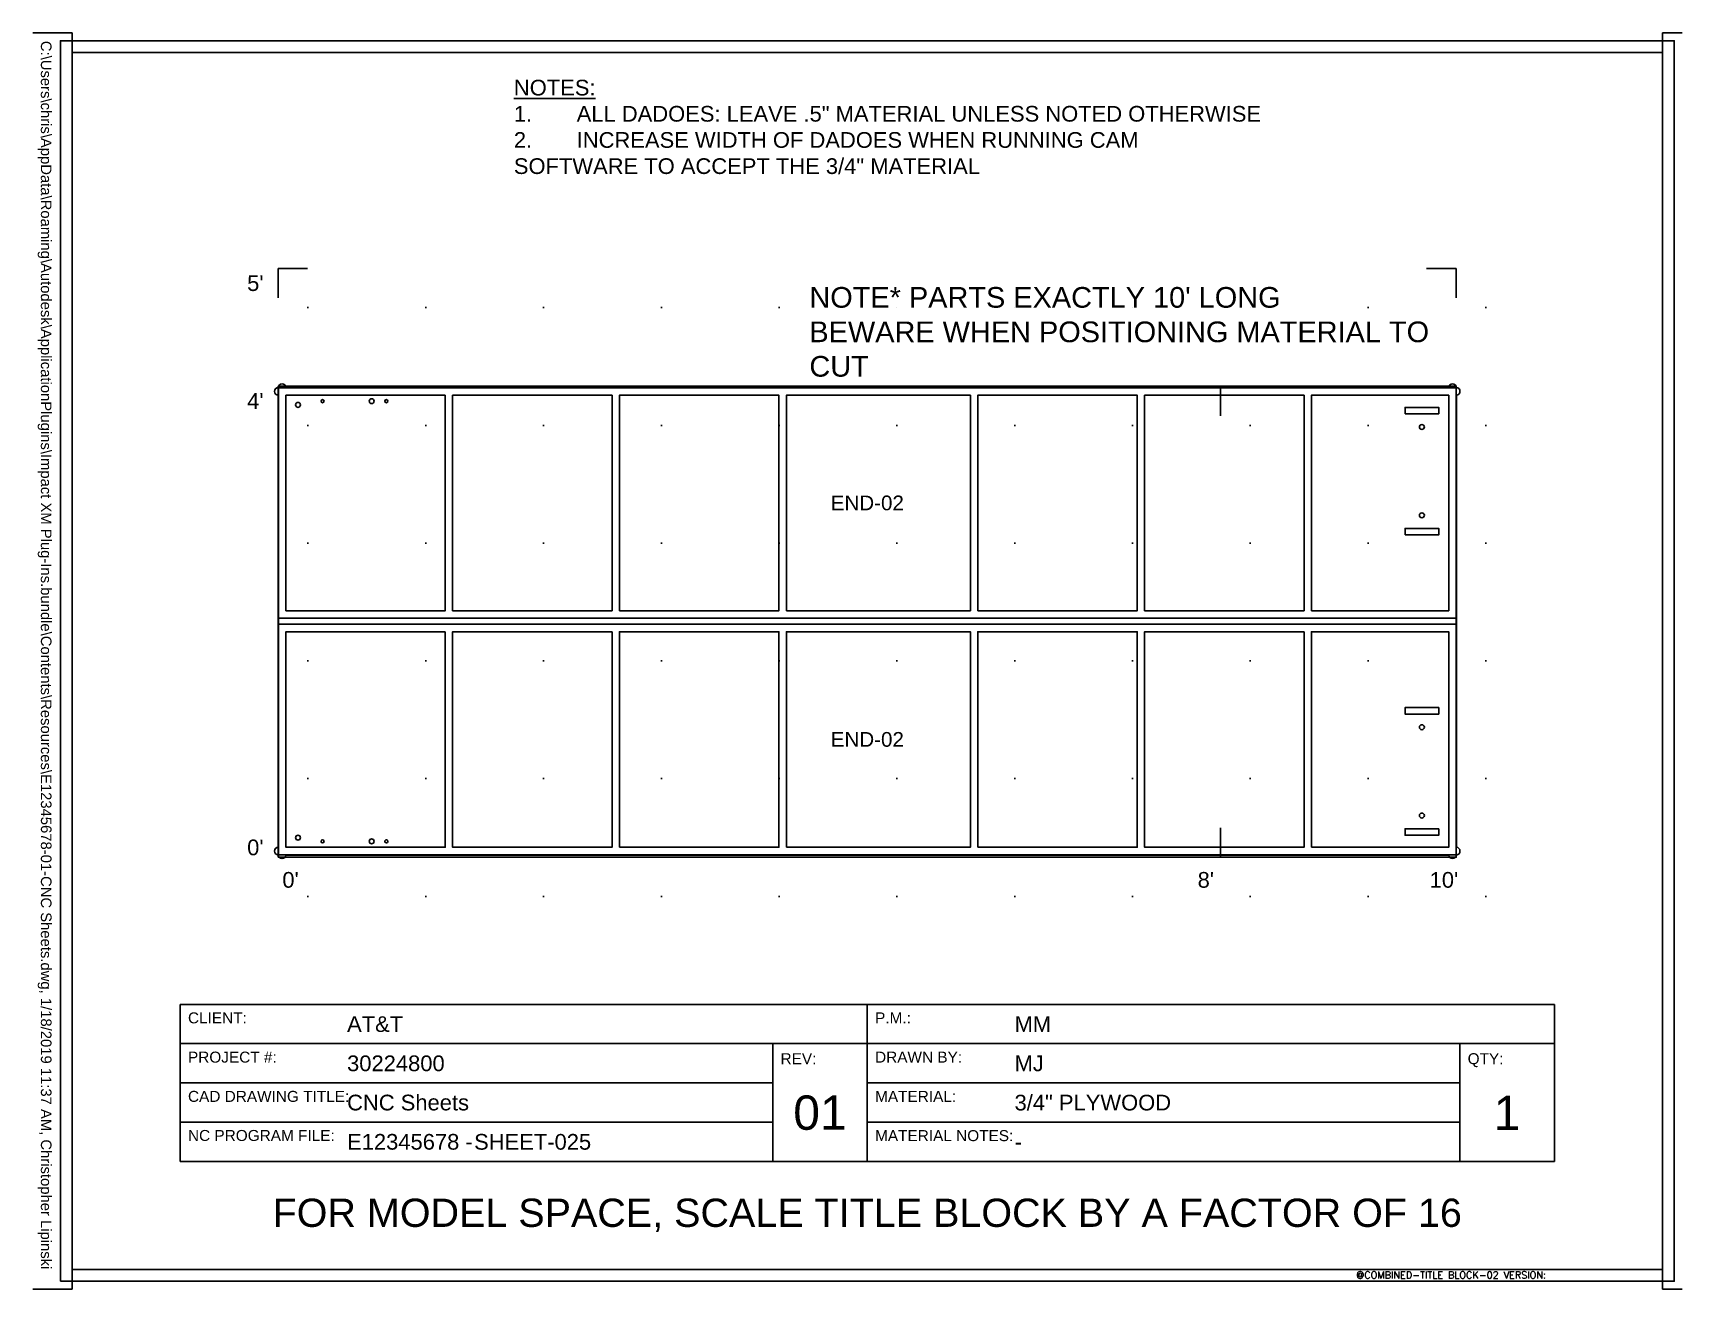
# Model space of a CAD drawing. Header units: inches. Extents: x 292 to 1880, y 512 to 1390.
# Drawn here: x 512 to 680, y 1112 to 1240 of the extents above; entities that cross this region are included whole.
import ezdxf
from ezdxf.enums import TextEntityAlignment as Align

# ---------------------------------------------------------------- set-up
doc = ezdxf.new("R2010")
doc.units = ezdxf.units.IN
doc.header["$MEASUREMENT"] = 0
doc.layers.get('Defpoints').update_dxf_attribs({"true_color": 0xff8080})
for name, color, linetype in [('0_GRID', 11, 'Continuous'), ('MD_Annotation', 4, 'Continuous'), ('MD_Title Blocks', 40, 'Continuous'), ('NC_Dado 0.25 Deep', 151, 'Continuous'), ('NC_Drill_D0.313', 20, 'Continuous'), ('NC_Drill_D0.5', 104, 'Continuous'), ('NC_Inside', 230, 'Continuous'), ('NC_Material', 5, 'Continuous'), ('NC_Outside', 74, 'Continuous')]:
    doc.layers.add(name, color=color, linetype=linetype)
doc.styles.add('ANNO', font='swissli.ttf')
doc.styles.get("Standard").update_dxf_attribs({"font": 'simplex.shx'})

msp = doc.modelspace()

# ---------------------------------------------------------------- texts
at = {"layer": 'MD_Annotation', "linetype": 'Continuous', "insert": (591.1, 1214.11), "char_height": 2.1075, "attachment_point": 1, "style": 'ANNO'}
msp.add_mtext_dynamic_manual_height_columns("NOTE* PARTS EXACTLY 10' LONG\\PBEWARE WHEN POSITIONING MATERIAL TO CUT", width=64.4857, gutter_width=1, heights=[0], dxfattribs=at)
at = {"layer": 'MD_Annotation', "linetype": 'Continuous', "char_height": 1.5, "attachment_point": 5, "style": 'ANNO'}
for insert in [(597, 1192.1), (597, 1168)]:
    msp.add_mtext('END-02', dxfattribs=dict(at, insert=insert))

# ---------------------------------------------------------------- blocks, each defined once
blk = doc.blocks.new('TBLOCK-CNC SHEET GRID-02')
at = {"layer": '0_GRID'}
h = blk.add_hatch(dxfattribs=at)
h.set_pattern_fill('GRID', color=11, scale=1.5, pattern_type=2)
h.set_pattern_definition([(0, (0.75, 1.5), (0, 1.5), [0, -1.5]), (0, (1.5, 1.5), (0, 1.5), [0, -1.5]), (0, (0, 1.5), (0, 1.5), [0, -1.5]), (0, (1.5, 0), (0, 1.5), [0, -1.5]), (0, (0.75, 0), (0, 1.5), [0, -1.5]), (0, (0, 0), (0, 1.5), [0, -1.5]), (0, (0.75, 0.75), (0, 1.5), [0, -1.5]), (0, (1.5, 0.75), (0, 1.5), [0, -1.5]), (0, (0, 0.75), (0, 1.5), [0, -1.5])])
h.paths.add_polyline_path([(7.75, 4), (-0.25, 4), (-0.25, -0.25), (7.75, -0.25)])
at = {"color": 14}
for p, q in [((0, 3.562), (0, 3.75)), ((0, 3.75), (0.187, 3.75)), ((7.312, 3.75), (7.5, 3.75)), ((7.5, 3.75), (7.5, 3.562)), ((0, 2.812), (0, 3)), ((0, 3), (0.187, 3)), ((5.812, 3), (6, 3)), ((6, 3), (6, 2.812)), ((7.312, 3), (7.5, 3)), ((7.5, 3), (7.5, 2.812)), ((0, 0.187), (0, 0)), ((6, 0), (6, 0.187)), ((7.5, 0), (7.5, 0.187)), ((0, 0), (0.187, 0)), ((5.812, 0), (6, 0)), ((7.312, 0), (7.5, 0))]:
    blk.add_line(p, q, dxfattribs=at)
at = {"color": 11, "char_height": 0.1, "style": 'ANNO'}
for s, insert, attachment_point in [("5'", (-0.094, 3.656), 6), ("4'", (-0.094, 2.906), 6), ("0'", (-0.094, 0.062), 6), ("0'", (0.078, -0.094), 2), ("8'", (5.906, -0.094), 2), ("10'", (7.422, -0.094), 2)]:
    blk.add_mtext(s, dxfattribs=dict(at, insert=insert, attachment_point=attachment_point))
blk = doc.blocks.new('TBLOCK-CNC NOTES-02')
at = {"color": 4, "linetype": 'Continuous', "insert": (0, 0), "char_height": 0.1, "width": 4.5, "attachment_point": 1, "style": 'ANNO'}
blk.add_mtext('\\A1;{\\LNOTES:\\P\\pi-0.3,l0.4,t0.4;}1.^IALL DADOES: LEAVE .5" MATERIAL UNLESS NOTED OTHERWISE\\P2.^IINCREASE WIDTH OF DADOES WHEN RUNNING CAM SOFTWARE TO ACCEPT THE 3/4" MATERIAL ', dxfattribs=at)
blk = doc.blocks.new('*U8')
at = {"color": 5}
for p, q in [((0.688, 1.688), (9.438, 1.688)), ((0.688, 0.788), (0.688, 1.688)), ((5.062, 1.688), (5.062, 0.688)), ((9.438, 0.688), (9.438, 1.688)), ((4.46, 1.438), (4.46, 0.688)), ((4.46, 1.438), (5.062, 1.438)), ((8.835, 1.438), (8.835, 0.688)), ((8.835, 1.438), (9.438, 1.438)), ((0.688, 0.688), (0.688, 0.788)), ((0.688, 0.688), (5.062, 0.688)), ((5.062, 0.688), (9.438, 0.688))]:
    blk.add_line(p, q, dxfattribs=at)
at = {"color": 9}
for p, q in [((0.688, 1.438), (4.46, 1.438)), ((5.062, 1.438), (8.835, 1.438)), ((0.688, 1.188), (4.46, 1.188)), ((5.062, 1.188), (8.835, 1.188)), ((0.688, 0.938), (4.46, 0.938)), ((5.062, 0.938), (8.835, 0.938))]:
    blk.add_line(p, q, dxfattribs=at)
blk.add_lwpolyline([(-0.075, -0.075), (10.2, -0.075), (10.2, 7.825), (-0.075, 7.825)], close=True, dxfattribs=at)
at = {"color": 5}
blk.add_lwpolyline([(0, 0), (10.125, 0), (10.125, 7.75), (0, 7.75)], close=True, dxfattribs=at)
at = {"layer": 'Defpoints'}
for p, q in [((0, 7.875), (-0.25, 7.875)), ((0, 7.875), (0, 7.75)), ((10.125, 7.75), (10.125, 7.875)), ((10.25, 7.875), (10.125, 7.875)), ((0, 0), (0, -0.125)), ((10.125, -0.125), (10.125, 0)), ((-0.25, -0.125), (0, -0.125)), ((10.125, -0.125), (10.25, -0.125))]:
    blk.add_line(p, q, dxfattribs=at)
for name, p in [('TBLOCK-CNC NOTES-02', (2.812, 7.577)), ('TBLOCK-CNC SHEET GRID-02', (1.312, 2.625))]:
    blk.add_blockref(name, p)
at = {"color": 4, "insert": (-0.22, 0), "char_height": 0.0675, "attachment_point": 9, "rotation": 270, "style": 'ANNO'}
blk.add_mtext('C:\\\\Users\\\\chris\\\\AppData\\\\Roaming\\\\Autodesk\\\\ApplicationPlugins\\\\Impact XM Plug-Ins.bundle\\\\Contents\\\\Resources\\\\E12345678-01-CNC Sheets.dwg, 1/18/2019 11:37 AM, Christopher Lipinski', dxfattribs=at)
at = {"color": 4, "style": 'ANNO'}
for s, insert, char_height, attachment_point in [('CLIENT:', (0.737, 1.637), 0.07, 1), ('P.M.:', (5.112, 1.637), 0.07, 1), ('PROJECT #:', (0.737, 1.387), 0.07, 1), ('REV:', (4.51, 1.377), 0.07, 1), ('DRAWN BY:', (5.112, 1.387), 0.07, 1), ('QTY:', (8.885, 1.377), 0.07, 1), ('CAD DRAWING TITLE:', (0.737, 1.137), 0.07, 1), ('CNC Sheets', (1.75, 1.062), 0.1, 4), ('01', (4.761, 0.997), 0.2188, 5), ('MATERIAL:', (5.112, 1.137), 0.07, 1), ('NC PROGRAM FILE:', (0.737, 0.888), 0.07, 1), ('E12345678 -', (1.75, 0.812), 0.1, 4), ('MATERIAL NOTES:', (5.112, 0.887), 0.07, 1)]:
    blk.add_mtext(s, dxfattribs=dict(at, insert=insert, char_height=char_height, attachment_point=attachment_point))
at = {"color": 14, "insert": (5.062, 0.344), "char_height": 0.18, "attachment_point": 5, "style": 'ANNO'}
blk.add_mtext('FOR MODEL SPACE, SCALE TITLE BLOCK BY A FACTOR OF 16', dxfattribs=at)
at = {"color": 4, "style": 'ANNO'}
for tag, p in [('CLIENT_2', (1.75, 1.562)), ('PM_2', (6, 1.562)), ('PROJECT_NO_2', (1.75, 1.312)), ('DET_2', (6, 1.312)), ('MATERIAL', (6, 1.062)), ('NC_PROG', (2.559, 0.812)), ('MATERIAL_NOTES', (6, 0.812))]:
    blk.add_attdef(tag, text='', height=0.1, dxfattribs=at).set_placement(p, align=Align.MIDDLE_LEFT)
blk.add_attdef('QTY', text='', height=0.219, dxfattribs=at).set_placement((9.136, 0.997), align=Align.MIDDLE_CENTER)
at = {"layer": 'Defpoints'}
blk.add_text('@COMBINED-TITLE BLOCK-02 VERSION:', height=0.045, dxfattribs=at).set_placement((8.175, -0.059))
at = {"layer": 'Defpoints', "flags": 2}
blk.add_attdef('TITLE_BLOCK_VERSION', (9.558, -0.059), '', height=0.045, dxfattribs=at)

# ---------------------------------------------------------------- linework, layer by layer
at = {"layer": 'NC_Dado 0.25 Deep'}
msp.add_lwpolyline([(657.38, 1156.63, 0.40662), (657.02, 1157.02), (657.02, 1203.08, 0.40662), (657.38, 1203.47, 0.407236), (657.02, 1203.87, 0.40756), (656.62, 1204.23, 0.40662), (656.23, 1203.87), (537.77, 1203.87, 0.40662), (537.37, 1204.23, 0.407308), (536.98, 1203.87, 0.407129), (536.62, 1203.47, 0.40662), (536.98, 1203.08), (536.98, 1157.02, 0.40662), (536.62, 1156.63, 0.406995), (536.98, 1156.23, 0.406995), (537.37, 1155.87, 0.40662), (537.77, 1156.23), (656.23, 1156.23, 0.40662), (656.62, 1155.87, 0.406995), (657.02, 1156.23, 0.406995)], format="xyb", close=True, dxfattribs=at)
for points in [[(554, 1203.08), (537.77, 1203.08), (537.77, 1181.12), (554, 1181.12)], [(571, 1203.08), (554.75, 1203.08), (554.75, 1181.12), (571, 1181.12)], [(571.75, 1181.12), (588, 1181.12), (588, 1203.08), (571.75, 1203.08)], [(588.75, 1181.12), (607.5, 1181.12), (607.5, 1203.08), (588.75, 1203.08)], [(608.25, 1181.12), (624.5, 1181.12), (624.5, 1203.08), (608.25, 1203.08)], [(641.5, 1203.08), (625.25, 1203.08), (625.25, 1181.12), (641.5, 1181.12)], [(642.25, 1181.12), (656.23, 1181.12), (656.23, 1203.08), (642.25, 1203.08)], [(554, 1178.98), (537.77, 1178.98), (537.77, 1157.02), (554, 1157.02)], [(571, 1178.98), (554.75, 1178.98), (554.75, 1157.02), (571, 1157.02)], [(571.75, 1157.02), (588, 1157.02), (588, 1178.98), (571.75, 1178.98)], [(588.75, 1157.02), (607.5, 1157.02), (607.5, 1178.98), (588.75, 1178.98)], [(608.25, 1157.02), (624.5, 1157.02), (624.5, 1178.98), (608.25, 1178.98)], [(641.5, 1178.98), (625.25, 1178.98), (625.25, 1157.02), (641.5, 1157.02)], [(642.25, 1157.02), (656.23, 1157.02), (656.23, 1178.98), (642.25, 1178.98)]]:
    msp.add_lwpolyline(points, close=True, dxfattribs=at)
at = {"layer": 'NC_Drill_D0.313'}
for centre in [(541.5, 1202.48), (548, 1202.48), (541.5, 1157.62), (548, 1157.62)]:
    msp.add_circle(centre, 0.156, dxfattribs=at)
at = {"layer": 'NC_Drill_D0.5'}
for centre in [(539, 1202.1), (546.5, 1202.48), (653.5, 1199.85), (653.5, 1190.85), (653.5, 1169.25), (653.5, 1160.25), (539, 1158), (546.5, 1157.62)]:
    msp.add_circle(centre, 0.25, dxfattribs=at)
at = {"layer": 'NC_Inside'}
for points in [[(651.78, 1201.19), (651.78, 1201.85), (655.22, 1201.85), (655.22, 1201.19)], [(651.78, 1188.85), (651.78, 1189.51), (655.22, 1189.51), (655.22, 1188.85)], [(655.22, 1171.25), (655.22, 1170.59), (651.78, 1170.59), (651.78, 1171.25)], [(655.22, 1158.91), (655.22, 1158.25), (651.78, 1158.25), (651.78, 1158.91)]]:
    msp.add_lwpolyline(points, close=True, dxfattribs=at)
at = {"layer": 'NC_Material', "linetype": 'Continuous'}
msp.add_lwpolyline([(537, 1156), (657, 1156), (657, 1204), (537, 1204)], close=True, dxfattribs=at)
at = {"layer": 'NC_Outside'}
for points in [[(537, 1180.35), (537, 1203.85), (657, 1203.85), (657, 1180.35)], [(537, 1156.25), (537, 1179.75), (657, 1179.75), (657, 1156.25)]]:
    msp.add_lwpolyline(points, close=True, dxfattribs=at)

# ---------------------------------------------------------------- block references
at = {"layer": 'MD_Title Blocks'}
ref = msp.add_blockref('*U8', (516, 1114), dxfattribs=dict(at, xscale=16, yscale=16, zscale=16))
ref.add_attrib('CLIENT_2', 'AT&T', dxfattribs={"layer": '0', "color": 4, "height": 1.6, "style": 'ANNO'}).set_placement((544, 1139), align=Align.MIDDLE_LEFT)
ref.add_attrib('PROJECT_NO_2', '30224800', dxfattribs={"layer": '0', "color": 4, "height": 1.6, "style": 'ANNO'}).set_placement((544, 1135), align=Align.MIDDLE_LEFT)
ref.add_attrib('PM_2', 'MM', dxfattribs={"layer": '0', "color": 4, "height": 1.6, "style": 'ANNO'}).set_placement((612, 1139), align=Align.MIDDLE_LEFT)
ref.add_attrib('DET_2', 'MJ', dxfattribs={"layer": '0', "color": 4, "height": 1.6, "style": 'ANNO'}).set_placement((612, 1135), align=Align.MIDDLE_LEFT)
ref.add_attrib('NC_PROG', 'SHEET-025', dxfattribs={"layer": '0', "color": 4, "height": 1.6, "style": 'ANNO'}).set_placement((556.94, 1127), align=Align.MIDDLE_LEFT)
ref.add_attrib('MATERIAL', '3/4" PLYWOOD', dxfattribs={"layer": '0', "color": 4, "height": 1.6, "style": 'ANNO'}).set_placement((612, 1131), align=Align.MIDDLE_LEFT)
ref.add_attrib('MATERIAL_NOTES', '-', dxfattribs={"layer": '0', "color": 4, "height": 1.6, "style": 'ANNO'}).set_placement((612, 1127), align=Align.MIDDLE_LEFT)
ref.add_attrib('QTY', '1', dxfattribs={"layer": '0', "color": 4, "height": 3.5, "style": 'ANNO'}).set_placement((662.18, 1129.95), align=Align.MIDDLE_CENTER)

msp.set_redraw_order([(e.dxf.handle, doc.entitydb.next_handle()) for e in msp.query("TEXT MTEXT ATTDEF DIMENSION ARC_DIMENSION")])  # texts and dimensions are drawn at this point

doc.saveas('drawing.dxf')
